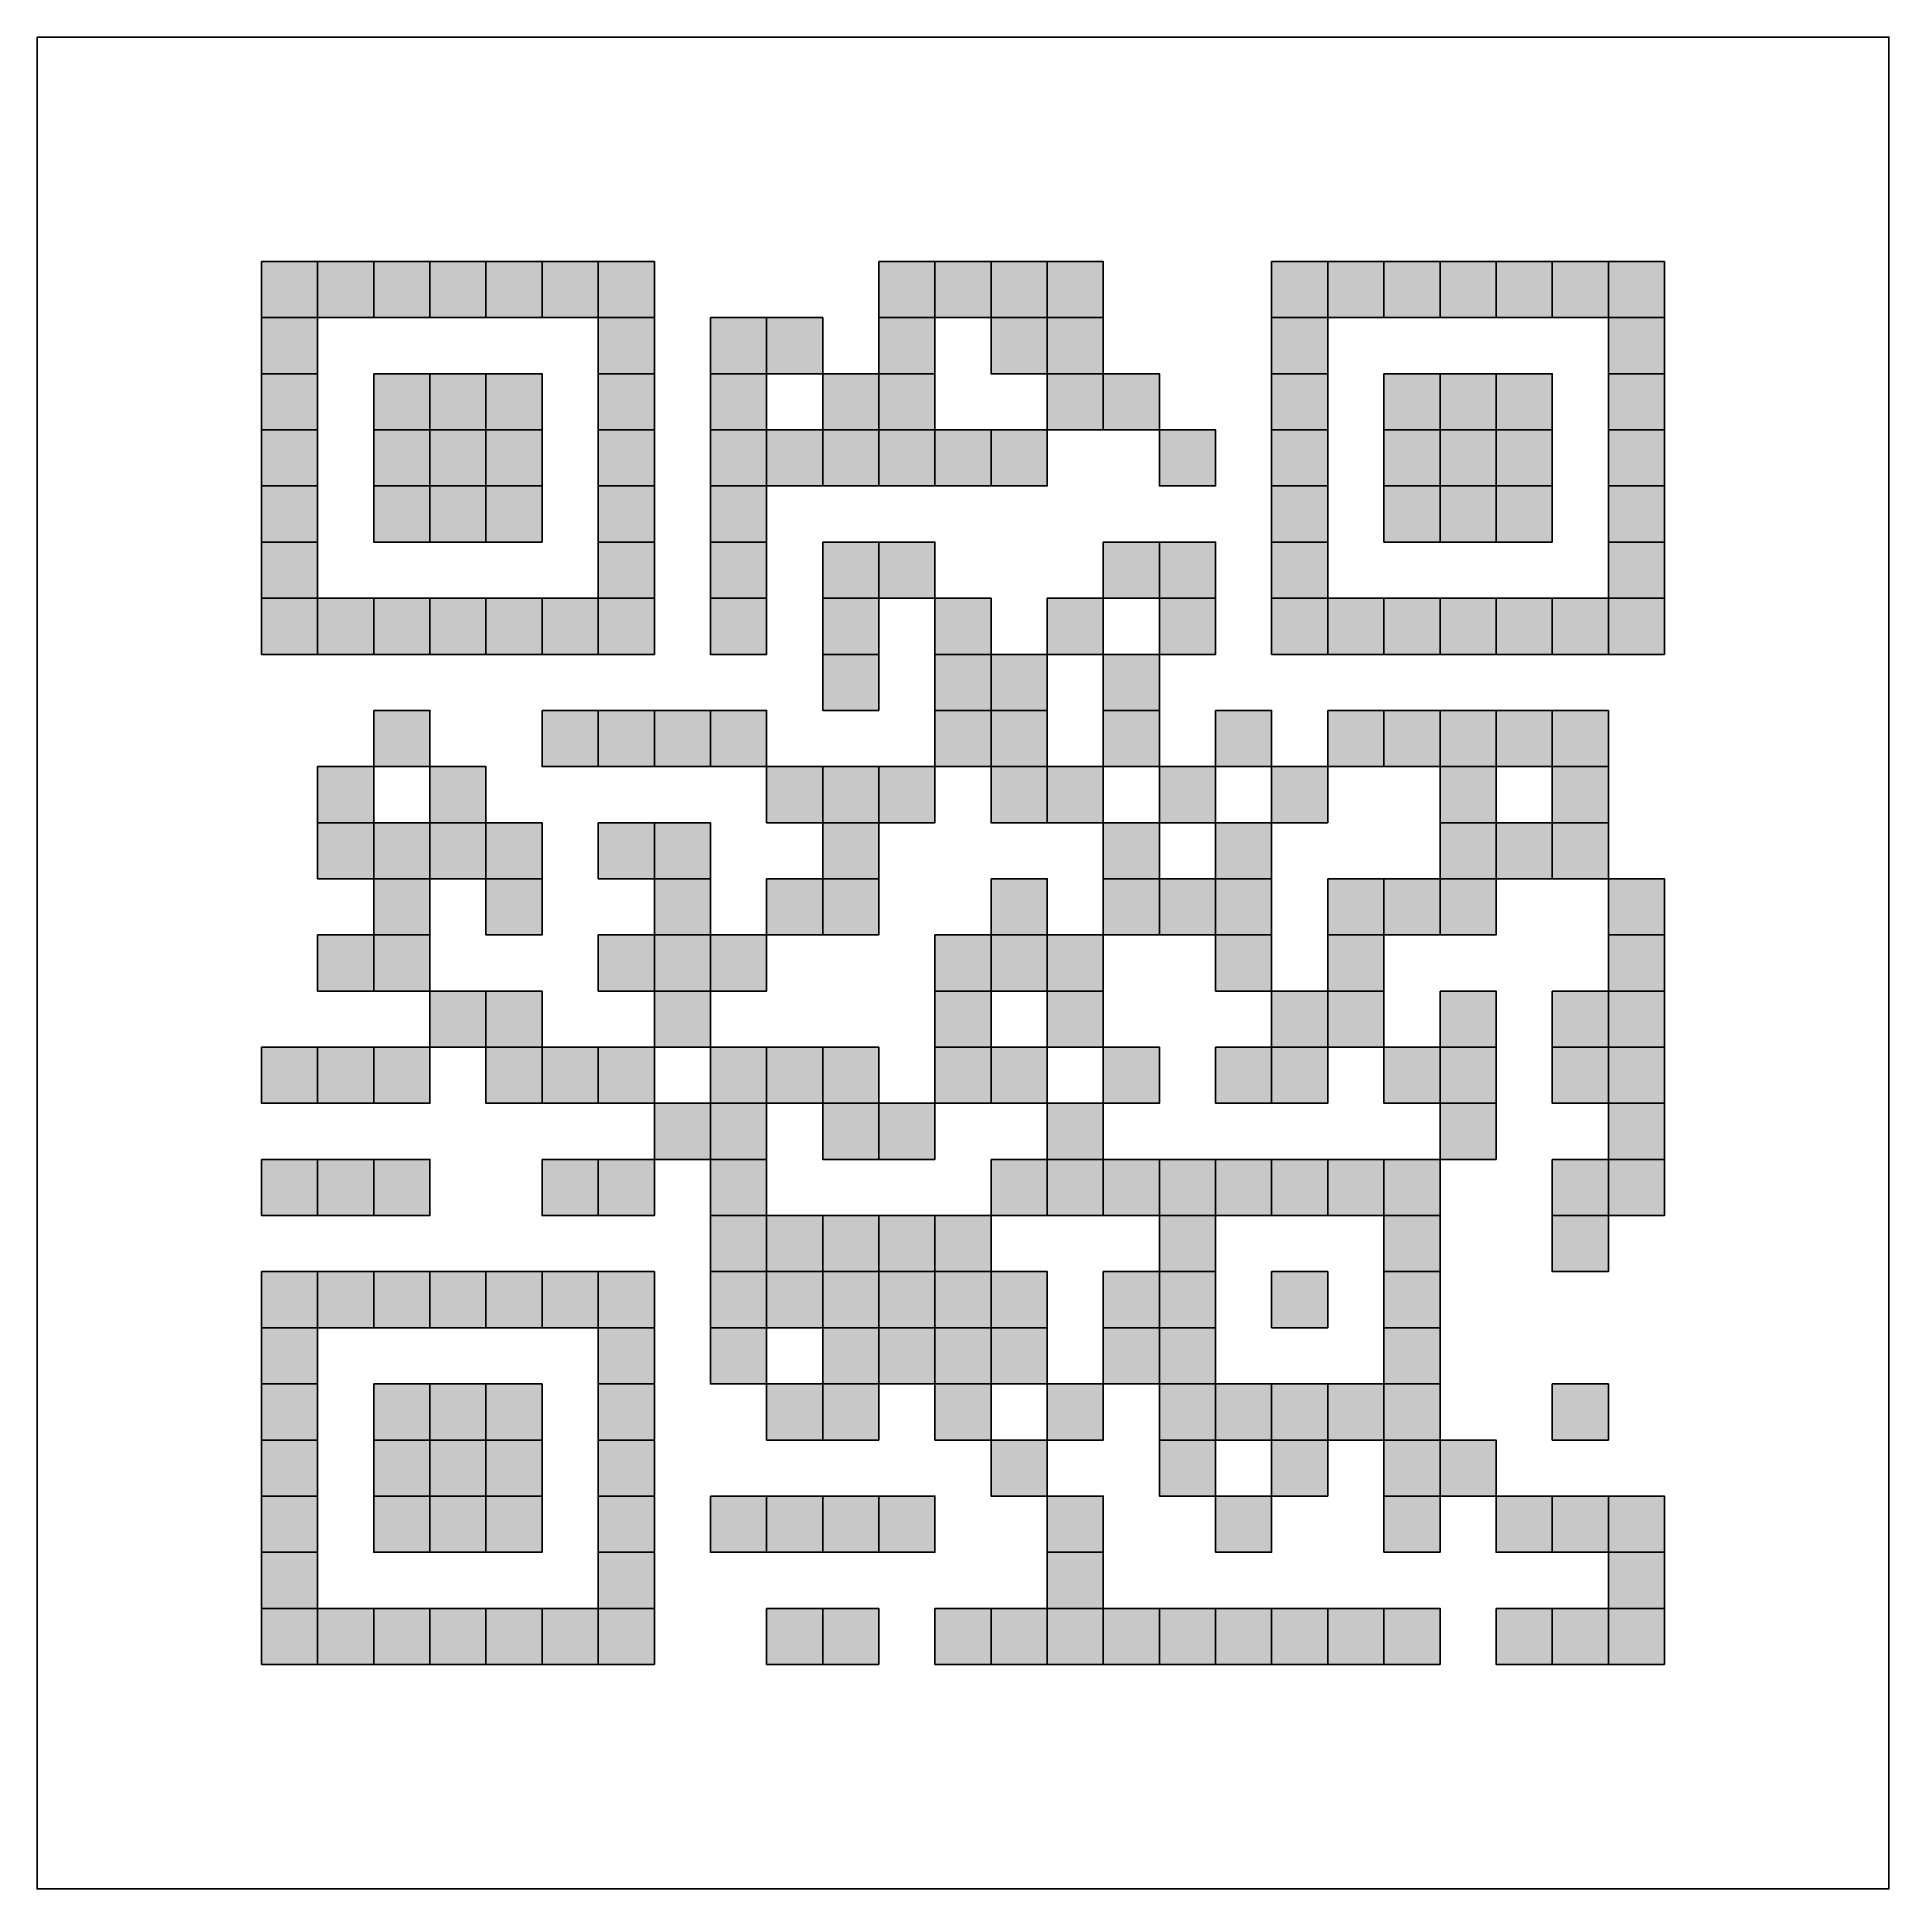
# Model space of a CAD drawing. Extents: x 0 to 26, y 489.7 to 515.7.
import ezdxf

# ---------------------------------------------------------------- set-up
doc = ezdxf.new("R2010")
doc.units = 0
doc.layers.get('0').update_dxf_attribs({"linetype": 'CONTINUOUS'})

msp = doc.modelspace()

# ---------------------------------------------------------------- hatches: boundary and pattern name
at = {"linetype": 'Continuous'}
h = msp.add_hatch(color=256, dxfattribs=at)
h.dxf.hatch_style = 1
h.paths.add_polyline_path([(22.060607, 493.639681), (22.848486, 493.639681), (22.848486, 492.851802), (22.060607, 492.851802)])
h.paths.add_polyline_path([(21.272728, 493.639681), (22.060607, 493.639681), (22.060607, 492.851802), (21.272728, 492.851802)])
h.paths.add_polyline_path([(20.484849, 493.639681), (21.272728, 493.639681), (21.272728, 492.851802), (20.484849, 492.851802)])
h.paths.add_polyline_path([(18.909092, 493.639681), (19.696971, 493.639681), (19.696971, 492.851802), (18.909092, 492.851802)])
h.paths.add_polyline_path([(18.121213, 493.639681), (18.909092, 493.639681), (18.909092, 492.851802), (18.121213, 492.851802)])
h.paths.add_polyline_path([(17.333334, 493.639681), (18.121213, 493.639681), (18.121213, 492.851802), (17.333334, 492.851802)])
h.paths.add_polyline_path([(16.545455, 493.639681), (17.333334, 493.639681), (17.333334, 492.851802), (16.545455, 492.851802)])
h.paths.add_polyline_path([(15.757576, 493.639681), (16.545455, 493.639681), (16.545455, 492.851802), (15.757576, 492.851802)])
h.paths.add_polyline_path([(14.969698, 493.639681), (15.757576, 493.639681), (15.757576, 492.851802), (14.969698, 492.851802)])
h.paths.add_polyline_path([(14.181819, 493.639681), (14.969698, 493.639681), (14.969698, 492.851802), (14.181819, 492.851802)])
h.paths.add_polyline_path([(13.39394, 493.639681), (14.181819, 493.639681), (14.181819, 492.851802), (13.39394, 492.851802)])
h.paths.add_polyline_path([(12.606061, 493.639681), (13.39394, 493.639681), (13.39394, 492.851802), (12.606061, 492.851802)])
h.paths.add_polyline_path([(11.030304, 493.639681), (11.818182, 493.639681), (11.818182, 492.851802), (11.030304, 492.851802)])
h.paths.add_polyline_path([(10.242425, 493.639681), (11.030304, 493.639681), (11.030304, 492.851802), (10.242425, 492.851802)])
h.paths.add_polyline_path([(7.878788, 493.639681), (8.666667, 493.639681), (8.666667, 492.851802), (7.878788, 492.851802)])
h.paths.add_polyline_path([(7.090909, 493.639681), (7.878788, 493.639681), (7.878788, 492.851802), (7.090909, 492.851802)])
h.paths.add_polyline_path([(6.303031, 493.639681), (7.090909, 493.639681), (7.090909, 492.851802), (6.303031, 492.851802)])
h.paths.add_polyline_path([(5.515152, 493.639681), (6.303031, 493.639681), (6.303031, 492.851802), (5.515152, 492.851802)])
h.paths.add_polyline_path([(4.727273, 493.639681), (5.515152, 493.639681), (5.515152, 492.851802), (4.727273, 492.851802)])
h.paths.add_polyline_path([(3.939394, 493.639681), (4.727273, 493.639681), (4.727273, 492.851802), (3.939394, 492.851802)])
h.paths.add_polyline_path([(3.151515, 493.639681), (3.939394, 493.639681), (3.939394, 492.851802), (3.151515, 492.851802)])
h.paths.add_polyline_path([(22.060607, 494.42756), (22.848486, 494.42756), (22.848486, 493.639681), (22.060607, 493.639681)])
h.paths.add_polyline_path([(14.181819, 494.42756), (14.969698, 494.42756), (14.969698, 493.639681), (14.181819, 493.639681)])
h.paths.add_polyline_path([(7.878788, 494.42756), (8.666667, 494.42756), (8.666667, 493.639681), (7.878788, 493.639681)])
h.paths.add_polyline_path([(3.151515, 494.42756), (3.939394, 494.42756), (3.939394, 493.639681), (3.151515, 493.639681)])
h.paths.add_polyline_path([(22.060607, 495.215439), (22.848486, 495.215439), (22.848486, 494.42756), (22.060607, 494.42756)])
h.paths.add_polyline_path([(21.272728, 495.215439), (22.060607, 495.215439), (22.060607, 494.42756), (21.272728, 494.42756)])
h.paths.add_polyline_path([(20.484849, 495.215439), (21.272728, 495.215439), (21.272728, 494.42756), (20.484849, 494.42756)])
h.paths.add_polyline_path([(18.909092, 495.215439), (19.696971, 495.215439), (19.696971, 494.42756), (18.909092, 494.42756)])
h.paths.add_polyline_path([(16.545455, 495.215439), (17.333334, 495.215439), (17.333334, 494.42756), (16.545455, 494.42756)])
h.paths.add_polyline_path([(14.181819, 495.215439), (14.969698, 495.215439), (14.969698, 494.42756), (14.181819, 494.42756)])
h.paths.add_polyline_path([(11.818182, 495.215439), (12.606061, 495.215439), (12.606061, 494.42756), (11.818182, 494.42756)])
h.paths.add_polyline_path([(11.030304, 495.215439), (11.818182, 495.215439), (11.818182, 494.42756), (11.030304, 494.42756)])
h.paths.add_polyline_path([(10.242425, 495.215439), (11.030304, 495.215439), (11.030304, 494.42756), (10.242425, 494.42756)])
h.paths.add_polyline_path([(9.454546, 495.215439), (10.242425, 495.215439), (10.242425, 494.42756), (9.454546, 494.42756)])
h.paths.add_polyline_path([(7.878788, 495.215439), (8.666667, 495.215439), (8.666667, 494.42756), (7.878788, 494.42756)])
h.paths.add_polyline_path([(6.303031, 495.215439), (7.090909, 495.215439), (7.090909, 494.42756), (6.303031, 494.42756)])
h.paths.add_polyline_path([(5.515152, 495.215439), (6.303031, 495.215439), (6.303031, 494.42756), (5.515152, 494.42756)])
h.paths.add_polyline_path([(4.727273, 495.215439), (5.515152, 495.215439), (5.515152, 494.42756), (4.727273, 494.42756)])
h.paths.add_polyline_path([(3.151515, 495.215439), (3.939394, 495.215439), (3.939394, 494.42756), (3.151515, 494.42756)])
h.paths.add_polyline_path([(19.696971, 496.003318), (20.484849, 496.003318), (20.484849, 495.215439), (19.696971, 495.215439)])
h.paths.add_polyline_path([(18.909092, 496.003318), (19.696971, 496.003318), (19.696971, 495.215439), (18.909092, 495.215439)])
h.paths.add_polyline_path([(17.333334, 496.003318), (18.121213, 496.003318), (18.121213, 495.215439), (17.333334, 495.215439)])
h.paths.add_polyline_path([(15.757576, 496.003318), (16.545455, 496.003318), (16.545455, 495.215439), (15.757576, 495.215439)])
h.paths.add_polyline_path([(13.39394, 496.003318), (14.181819, 496.003318), (14.181819, 495.215439), (13.39394, 495.215439)])
h.paths.add_polyline_path([(7.878788, 496.003318), (8.666667, 496.003318), (8.666667, 495.215439), (7.878788, 495.215439)])
h.paths.add_polyline_path([(6.303031, 496.003318), (7.090909, 496.003318), (7.090909, 495.215439), (6.303031, 495.215439)])
h.paths.add_polyline_path([(5.515152, 496.003318), (6.303031, 496.003318), (6.303031, 495.215439), (5.515152, 495.215439)])
h.paths.add_polyline_path([(4.727273, 496.003318), (5.515152, 496.003318), (5.515152, 495.215439), (4.727273, 495.215439)])
h.paths.add_polyline_path([(3.151515, 496.003318), (3.939394, 496.003318), (3.939394, 495.215439), (3.151515, 495.215439)])
h.paths.add_polyline_path([(21.272728, 496.791196), (22.060607, 496.791196), (22.060607, 496.003318), (21.272728, 496.003318)])
h.paths.add_polyline_path([(18.909092, 496.791196), (19.696971, 496.791196), (19.696971, 496.003318), (18.909092, 496.003318)])
h.paths.add_polyline_path([(18.121213, 496.791196), (18.909092, 496.791196), (18.909092, 496.003318), (18.121213, 496.003318)])
h.paths.add_polyline_path([(17.333334, 496.791196), (18.121213, 496.791196), (18.121213, 496.003318), (17.333334, 496.003318)])
h.paths.add_polyline_path([(16.545455, 496.791196), (17.333334, 496.791196), (17.333334, 496.003318), (16.545455, 496.003318)])
h.paths.add_polyline_path([(15.757576, 496.791196), (16.545455, 496.791196), (16.545455, 496.003318), (15.757576, 496.003318)])
h.paths.add_polyline_path([(14.181819, 496.791196), (14.969698, 496.791196), (14.969698, 496.003318), (14.181819, 496.003318)])
h.paths.add_polyline_path([(12.606061, 496.791196), (13.39394, 496.791196), (13.39394, 496.003318), (12.606061, 496.003318)])
h.paths.add_polyline_path([(11.030304, 496.791196), (11.818182, 496.791196), (11.818182, 496.003318), (11.030304, 496.003318)])
h.paths.add_polyline_path([(10.242425, 496.791196), (11.030304, 496.791196), (11.030304, 496.003318), (10.242425, 496.003318)])
h.paths.add_polyline_path([(7.878788, 496.791196), (8.666667, 496.791196), (8.666667, 496.003318), (7.878788, 496.003318)])
h.paths.add_polyline_path([(6.303031, 496.791196), (7.090909, 496.791196), (7.090909, 496.003318), (6.303031, 496.003318)])
h.paths.add_polyline_path([(5.515152, 496.791196), (6.303031, 496.791196), (6.303031, 496.003318), (5.515152, 496.003318)])
h.paths.add_polyline_path([(4.727273, 496.791196), (5.515152, 496.791196), (5.515152, 496.003318), (4.727273, 496.003318)])
h.paths.add_polyline_path([(3.151515, 496.791196), (3.939394, 496.791196), (3.939394, 496.003318), (3.151515, 496.003318)])
h.paths.add_polyline_path([(18.909092, 497.579075), (19.696971, 497.579075), (19.696971, 496.791196), (18.909092, 496.791196)])
h.paths.add_polyline_path([(15.757576, 497.579075), (16.545455, 497.579075), (16.545455, 496.791196), (15.757576, 496.791196)])
h.paths.add_polyline_path([(14.969698, 497.579075), (15.757576, 497.579075), (15.757576, 496.791196), (14.969698, 496.791196)])
h.paths.add_polyline_path([(13.39394, 497.579075), (14.181819, 497.579075), (14.181819, 496.791196), (13.39394, 496.791196)])
h.paths.add_polyline_path([(12.606061, 497.579075), (13.39394, 497.579075), (13.39394, 496.791196), (12.606061, 496.791196)])
h.paths.add_polyline_path([(11.818182, 497.579075), (12.606061, 497.579075), (12.606061, 496.791196), (11.818182, 496.791196)])
h.paths.add_polyline_path([(11.030304, 497.579075), (11.818182, 497.579075), (11.818182, 496.791196), (11.030304, 496.791196)])
h.paths.add_polyline_path([(9.454546, 497.579075), (10.242425, 497.579075), (10.242425, 496.791196), (9.454546, 496.791196)])
h.paths.add_polyline_path([(7.878788, 497.579075), (8.666667, 497.579075), (8.666667, 496.791196), (7.878788, 496.791196)])
h.paths.add_polyline_path([(3.151515, 497.579075), (3.939394, 497.579075), (3.939394, 496.791196), (3.151515, 496.791196)])
h.paths.add_polyline_path([(18.909092, 498.366954), (19.696971, 498.366954), (19.696971, 497.579075), (18.909092, 497.579075)])
h.paths.add_polyline_path([(17.333334, 498.366954), (18.121213, 498.366954), (18.121213, 497.579075), (17.333334, 497.579075)])
h.paths.add_polyline_path([(15.757576, 498.366954), (16.545455, 498.366954), (16.545455, 497.579075), (15.757576, 497.579075)])
h.paths.add_polyline_path([(14.969698, 498.366954), (15.757576, 498.366954), (15.757576, 497.579075), (14.969698, 497.579075)])
h.paths.add_polyline_path([(13.39394, 498.366954), (14.181819, 498.366954), (14.181819, 497.579075), (13.39394, 497.579075)])
h.paths.add_polyline_path([(12.606061, 498.366954), (13.39394, 498.366954), (13.39394, 497.579075), (12.606061, 497.579075)])
h.paths.add_polyline_path([(11.818182, 498.366954), (12.606061, 498.366954), (12.606061, 497.579075), (11.818182, 497.579075)])
h.paths.add_polyline_path([(11.030304, 498.366954), (11.818182, 498.366954), (11.818182, 497.579075), (11.030304, 497.579075)])
h.paths.add_polyline_path([(10.242425, 498.366954), (11.030304, 498.366954), (11.030304, 497.579075), (10.242425, 497.579075)])
h.paths.add_polyline_path([(9.454546, 498.366954), (10.242425, 498.366954), (10.242425, 497.579075), (9.454546, 497.579075)])
h.paths.add_polyline_path([(7.878788, 498.366954), (8.666667, 498.366954), (8.666667, 497.579075), (7.878788, 497.579075)])
h.paths.add_polyline_path([(7.090909, 498.366954), (7.878788, 498.366954), (7.878788, 497.579075), (7.090909, 497.579075)])
h.paths.add_polyline_path([(6.303031, 498.366954), (7.090909, 498.366954), (7.090909, 497.579075), (6.303031, 497.579075)])
h.paths.add_polyline_path([(5.515152, 498.366954), (6.303031, 498.366954), (6.303031, 497.579075), (5.515152, 497.579075)])
h.paths.add_polyline_path([(4.727273, 498.366954), (5.515152, 498.366954), (5.515152, 497.579075), (4.727273, 497.579075)])
h.paths.add_polyline_path([(3.939394, 498.366954), (4.727273, 498.366954), (4.727273, 497.579075), (3.939394, 497.579075)])
h.paths.add_polyline_path([(3.151515, 498.366954), (3.939394, 498.366954), (3.939394, 497.579075), (3.151515, 497.579075)])
h.paths.add_polyline_path([(21.272728, 499.154833), (22.060607, 499.154833), (22.060607, 498.366954), (21.272728, 498.366954)])
h.paths.add_polyline_path([(18.909092, 499.154833), (19.696971, 499.154833), (19.696971, 498.366954), (18.909092, 498.366954)])
h.paths.add_polyline_path([(15.757576, 499.154833), (16.545455, 499.154833), (16.545455, 498.366954), (15.757576, 498.366954)])
h.paths.add_polyline_path([(12.606061, 499.154833), (13.39394, 499.154833), (13.39394, 498.366954), (12.606061, 498.366954)])
h.paths.add_polyline_path([(11.818182, 499.154833), (12.606061, 499.154833), (12.606061, 498.366954), (11.818182, 498.366954)])
h.paths.add_polyline_path([(11.030304, 499.154833), (11.818182, 499.154833), (11.818182, 498.366954), (11.030304, 498.366954)])
h.paths.add_polyline_path([(10.242425, 499.154833), (11.030304, 499.154833), (11.030304, 498.366954), (10.242425, 498.366954)])
h.paths.add_polyline_path([(9.454546, 499.154833), (10.242425, 499.154833), (10.242425, 498.366954), (9.454546, 498.366954)])
h.paths.add_polyline_path([(22.060607, 499.942712), (22.848486, 499.942712), (22.848486, 499.154833), (22.060607, 499.154833)])
h.paths.add_polyline_path([(21.272728, 499.942712), (22.060607, 499.942712), (22.060607, 499.154833), (21.272728, 499.154833)])
h.paths.add_polyline_path([(18.909092, 499.942712), (19.696971, 499.942712), (19.696971, 499.154833), (18.909092, 499.154833)])
h.paths.add_polyline_path([(18.121213, 499.942712), (18.909092, 499.942712), (18.909092, 499.154833), (18.121213, 499.154833)])
h.paths.add_polyline_path([(17.333334, 499.942712), (18.121213, 499.942712), (18.121213, 499.154833), (17.333334, 499.154833)])
h.paths.add_polyline_path([(16.545455, 499.942712), (17.333334, 499.942712), (17.333334, 499.154833), (16.545455, 499.154833)])
h.paths.add_polyline_path([(15.757576, 499.942712), (16.545455, 499.942712), (16.545455, 499.154833), (15.757576, 499.154833)])
h.paths.add_polyline_path([(14.969698, 499.942712), (15.757576, 499.942712), (15.757576, 499.154833), (14.969698, 499.154833)])
h.paths.add_polyline_path([(14.181819, 499.942712), (14.969698, 499.942712), (14.969698, 499.154833), (14.181819, 499.154833)])
h.paths.add_polyline_path([(13.39394, 499.942712), (14.181819, 499.942712), (14.181819, 499.154833), (13.39394, 499.154833)])
h.paths.add_polyline_path([(9.454546, 499.942712), (10.242425, 499.942712), (10.242425, 499.154833), (9.454546, 499.154833)])
h.paths.add_polyline_path([(7.878788, 499.942712), (8.666667, 499.942712), (8.666667, 499.154833), (7.878788, 499.154833)])
h.paths.add_polyline_path([(7.090909, 499.942712), (7.878788, 499.942712), (7.878788, 499.154833), (7.090909, 499.154833)])
h.paths.add_polyline_path([(4.727273, 499.942712), (5.515152, 499.942712), (5.515152, 499.154833), (4.727273, 499.154833)])
h.paths.add_polyline_path([(3.939394, 499.942712), (4.727273, 499.942712), (4.727273, 499.154833), (3.939394, 499.154833)])
h.paths.add_polyline_path([(3.151515, 499.942712), (3.939394, 499.942712), (3.939394, 499.154833), (3.151515, 499.154833)])
h.paths.add_polyline_path([(22.060607, 500.730591), (22.848486, 500.730591), (22.848486, 499.942712), (22.060607, 499.942712)])
h.paths.add_polyline_path([(19.696971, 500.730591), (20.484849, 500.730591), (20.484849, 499.942712), (19.696971, 499.942712)])
h.paths.add_polyline_path([(14.181819, 500.730591), (14.969698, 500.730591), (14.969698, 499.942712), (14.181819, 499.942712)])
h.paths.add_polyline_path([(11.818182, 500.730591), (12.606061, 500.730591), (12.606061, 499.942712), (11.818182, 499.942712)])
h.paths.add_polyline_path([(11.030304, 500.730591), (11.818182, 500.730591), (11.818182, 499.942712), (11.030304, 499.942712)])
h.paths.add_polyline_path([(9.454546, 500.730591), (10.242425, 500.730591), (10.242425, 499.942712), (9.454546, 499.942712)])
h.paths.add_polyline_path([(8.666667, 500.730591), (9.454546, 500.730591), (9.454546, 499.942712), (8.666667, 499.942712)])
h.paths.add_polyline_path([(22.060607, 501.518469), (22.848486, 501.518469), (22.848486, 500.730591), (22.060607, 500.730591)])
h.paths.add_polyline_path([(21.272728, 501.518469), (22.060607, 501.518469), (22.060607, 500.730591), (21.272728, 500.730591)])
h.paths.add_polyline_path([(19.696971, 501.518469), (20.484849, 501.518469), (20.484849, 500.730591), (19.696971, 500.730591)])
h.paths.add_polyline_path([(18.909092, 501.518469), (19.696971, 501.518469), (19.696971, 500.730591), (18.909092, 500.730591)])
h.paths.add_polyline_path([(17.333334, 501.518469), (18.121213, 501.518469), (18.121213, 500.730591), (17.333334, 500.730591)])
h.paths.add_polyline_path([(16.545455, 501.518469), (17.333334, 501.518469), (17.333334, 500.730591), (16.545455, 500.730591)])
h.paths.add_polyline_path([(14.969698, 501.518469), (15.757576, 501.518469), (15.757576, 500.730591), (14.969698, 500.730591)])
h.paths.add_polyline_path([(13.39394, 501.518469), (14.181819, 501.518469), (14.181819, 500.730591), (13.39394, 500.730591)])
h.paths.add_polyline_path([(12.606061, 501.518469), (13.39394, 501.518469), (13.39394, 500.730591), (12.606061, 500.730591)])
h.paths.add_polyline_path([(11.030304, 501.518469), (11.818182, 501.518469), (11.818182, 500.730591), (11.030304, 500.730591)])
h.paths.add_polyline_path([(10.242425, 501.518469), (11.030304, 501.518469), (11.030304, 500.730591), (10.242425, 500.730591)])
h.paths.add_polyline_path([(9.454546, 501.518469), (10.242425, 501.518469), (10.242425, 500.730591), (9.454546, 500.730591)])
h.paths.add_polyline_path([(7.878788, 501.518469), (8.666667, 501.518469), (8.666667, 500.730591), (7.878788, 500.730591)])
h.paths.add_polyline_path([(7.090909, 501.518469), (7.878788, 501.518469), (7.878788, 500.730591), (7.090909, 500.730591)])
h.paths.add_polyline_path([(6.303031, 501.518469), (7.090909, 501.518469), (7.090909, 500.730591), (6.303031, 500.730591)])
h.paths.add_polyline_path([(4.727273, 501.518469), (5.515152, 501.518469), (5.515152, 500.730591), (4.727273, 500.730591)])
h.paths.add_polyline_path([(3.939394, 501.518469), (4.727273, 501.518469), (4.727273, 500.730591), (3.939394, 500.730591)])
h.paths.add_polyline_path([(3.151515, 501.518469), (3.939394, 501.518469), (3.939394, 500.730591), (3.151515, 500.730591)])
h.paths.add_polyline_path([(22.060607, 502.306348), (22.848486, 502.306348), (22.848486, 501.518469), (22.060607, 501.518469)])
h.paths.add_polyline_path([(21.272728, 502.306348), (22.060607, 502.306348), (22.060607, 501.518469), (21.272728, 501.518469)])
h.paths.add_polyline_path([(19.696971, 502.306348), (20.484849, 502.306348), (20.484849, 501.518469), (19.696971, 501.518469)])
h.paths.add_polyline_path([(18.121213, 502.306348), (18.909092, 502.306348), (18.909092, 501.518469), (18.121213, 501.518469)])
h.paths.add_polyline_path([(17.333334, 502.306348), (18.121213, 502.306348), (18.121213, 501.518469), (17.333334, 501.518469)])
h.paths.add_polyline_path([(14.181819, 502.306348), (14.969698, 502.306348), (14.969698, 501.518469), (14.181819, 501.518469)])
h.paths.add_polyline_path([(12.606061, 502.306348), (13.39394, 502.306348), (13.39394, 501.518469), (12.606061, 501.518469)])
h.paths.add_polyline_path([(8.666667, 502.306348), (9.454546, 502.306348), (9.454546, 501.518469), (8.666667, 501.518469)])
h.paths.add_polyline_path([(6.303031, 502.306348), (7.090909, 502.306348), (7.090909, 501.518469), (6.303031, 501.518469)])
h.paths.add_polyline_path([(5.515152, 502.306348), (6.303031, 502.306348), (6.303031, 501.518469), (5.515152, 501.518469)])
h.paths.add_polyline_path([(22.060607, 503.094227), (22.848486, 503.094227), (22.848486, 502.306348), (22.060607, 502.306348)])
h.paths.add_polyline_path([(18.121213, 503.094227), (18.909092, 503.094227), (18.909092, 502.306348), (18.121213, 502.306348)])
h.paths.add_polyline_path([(16.545455, 503.094227), (17.333334, 503.094227), (17.333334, 502.306348), (16.545455, 502.306348)])
h.paths.add_polyline_path([(14.181819, 503.094227), (14.969698, 503.094227), (14.969698, 502.306348), (14.181819, 502.306348)])
h.paths.add_polyline_path([(13.39394, 503.094227), (14.181819, 503.094227), (14.181819, 502.306348), (13.39394, 502.306348)])
h.paths.add_polyline_path([(12.606061, 503.094227), (13.39394, 503.094227), (13.39394, 502.306348), (12.606061, 502.306348)])
h.paths.add_polyline_path([(9.454546, 503.094227), (10.242425, 503.094227), (10.242425, 502.306348), (9.454546, 502.306348)])
h.paths.add_polyline_path([(8.666667, 503.094227), (9.454546, 503.094227), (9.454546, 502.306348), (8.666667, 502.306348)])
h.paths.add_polyline_path([(7.878788, 503.094227), (8.666667, 503.094227), (8.666667, 502.306348), (7.878788, 502.306348)])
h.paths.add_polyline_path([(4.727273, 503.094227), (5.515152, 503.094227), (5.515152, 502.306348), (4.727273, 502.306348)])
h.paths.add_polyline_path([(3.939394, 503.094227), (4.727273, 503.094227), (4.727273, 502.306348), (3.939394, 502.306348)])
h.paths.add_polyline_path([(22.060607, 503.882106), (22.848486, 503.882106), (22.848486, 503.094227), (22.060607, 503.094227)])
h.paths.add_polyline_path([(19.696971, 503.882106), (20.484849, 503.882106), (20.484849, 503.094227), (19.696971, 503.094227)])
h.paths.add_polyline_path([(18.909092, 503.882106), (19.696971, 503.882106), (19.696971, 503.094227), (18.909092, 503.094227)])
h.paths.add_polyline_path([(18.121213, 503.882106), (18.909092, 503.882106), (18.909092, 503.094227), (18.121213, 503.094227)])
h.paths.add_polyline_path([(16.545455, 503.882106), (17.333334, 503.882106), (17.333334, 503.094227), (16.545455, 503.094227)])
h.paths.add_polyline_path([(15.757576, 503.882106), (16.545455, 503.882106), (16.545455, 503.094227), (15.757576, 503.094227)])
h.paths.add_polyline_path([(14.969698, 503.882106), (15.757576, 503.882106), (15.757576, 503.094227), (14.969698, 503.094227)])
h.paths.add_polyline_path([(13.39394, 503.882106), (14.181819, 503.882106), (14.181819, 503.094227), (13.39394, 503.094227)])
h.paths.add_polyline_path([(11.030304, 503.882106), (11.818182, 503.882106), (11.818182, 503.094227), (11.030304, 503.094227)])
h.paths.add_polyline_path([(10.242425, 503.882106), (11.030304, 503.882106), (11.030304, 503.094227), (10.242425, 503.094227)])
h.paths.add_polyline_path([(8.666667, 503.882106), (9.454546, 503.882106), (9.454546, 503.094227), (8.666667, 503.094227)])
h.paths.add_polyline_path([(6.303031, 503.882106), (7.090909, 503.882106), (7.090909, 503.094227), (6.303031, 503.094227)])
h.paths.add_polyline_path([(4.727273, 503.882106), (5.515152, 503.882106), (5.515152, 503.094227), (4.727273, 503.094227)])
h.paths.add_polyline_path([(21.272728, 504.669985), (22.060607, 504.669985), (22.060607, 503.882106), (21.272728, 503.882106)])
h.paths.add_polyline_path([(20.484849, 504.669985), (21.272728, 504.669985), (21.272728, 503.882106), (20.484849, 503.882106)])
h.paths.add_polyline_path([(19.696971, 504.669985), (20.484849, 504.669985), (20.484849, 503.882106), (19.696971, 503.882106)])
h.paths.add_polyline_path([(16.545455, 504.669985), (17.333334, 504.669985), (17.333334, 503.882106), (16.545455, 503.882106)])
h.paths.add_polyline_path([(14.969698, 504.669985), (15.757576, 504.669985), (15.757576, 503.882106), (14.969698, 503.882106)])
h.paths.add_polyline_path([(11.030304, 504.669985), (11.818182, 504.669985), (11.818182, 503.882106), (11.030304, 503.882106)])
h.paths.add_polyline_path([(8.666667, 504.669985), (9.454546, 504.669985), (9.454546, 503.882106), (8.666667, 503.882106)])
h.paths.add_polyline_path([(7.878788, 504.669985), (8.666667, 504.669985), (8.666667, 503.882106), (7.878788, 503.882106)])
h.paths.add_polyline_path([(6.303031, 504.669985), (7.090909, 504.669985), (7.090909, 503.882106), (6.303031, 503.882106)])
h.paths.add_polyline_path([(5.515152, 504.669985), (6.303031, 504.669985), (6.303031, 503.882106), (5.515152, 503.882106)])
h.paths.add_polyline_path([(4.727273, 504.669985), (5.515152, 504.669985), (5.515152, 503.882106), (4.727273, 503.882106)])
h.paths.add_polyline_path([(3.939394, 504.669985), (4.727273, 504.669985), (4.727273, 503.882106), (3.939394, 503.882106)])
h.paths.add_polyline_path([(21.272728, 505.457864), (22.060607, 505.457864), (22.060607, 504.669985), (21.272728, 504.669985)])
h.paths.add_polyline_path([(19.696971, 505.457864), (20.484849, 505.457864), (20.484849, 504.669985), (19.696971, 504.669985)])
h.paths.add_polyline_path([(17.333334, 505.457864), (18.121213, 505.457864), (18.121213, 504.669985), (17.333334, 504.669985)])
h.paths.add_polyline_path([(15.757576, 505.457864), (16.545455, 505.457864), (16.545455, 504.669985), (15.757576, 504.669985)])
h.paths.add_polyline_path([(14.181819, 505.457864), (14.969698, 505.457864), (14.969698, 504.669985), (14.181819, 504.669985)])
h.paths.add_polyline_path([(13.39394, 505.457864), (14.181819, 505.457864), (14.181819, 504.669985), (13.39394, 504.669985)])
h.paths.add_polyline_path([(11.818182, 505.457864), (12.606061, 505.457864), (12.606061, 504.669985), (11.818182, 504.669985)])
h.paths.add_polyline_path([(11.030304, 505.457864), (11.818182, 505.457864), (11.818182, 504.669985), (11.030304, 504.669985)])
h.paths.add_polyline_path([(10.242425, 505.457864), (11.030304, 505.457864), (11.030304, 504.669985), (10.242425, 504.669985)])
h.paths.add_polyline_path([(5.515152, 505.457864), (6.303031, 505.457864), (6.303031, 504.669985), (5.515152, 504.669985)])
h.paths.add_polyline_path([(3.939394, 505.457864), (4.727273, 505.457864), (4.727273, 504.669985), (3.939394, 504.669985)])
h.paths.add_polyline_path([(21.272728, 506.245742), (22.060607, 506.245742), (22.060607, 505.457864), (21.272728, 505.457864)])
h.paths.add_polyline_path([(20.484849, 506.245742), (21.272728, 506.245742), (21.272728, 505.457864), (20.484849, 505.457864)])
h.paths.add_polyline_path([(19.696971, 506.245742), (20.484849, 506.245742), (20.484849, 505.457864), (19.696971, 505.457864)])
h.paths.add_polyline_path([(18.909092, 506.245742), (19.696971, 506.245742), (19.696971, 505.457864), (18.909092, 505.457864)])
h.paths.add_polyline_path([(18.121213, 506.245742), (18.909092, 506.245742), (18.909092, 505.457864), (18.121213, 505.457864)])
h.paths.add_polyline_path([(16.545455, 506.245742), (17.333334, 506.245742), (17.333334, 505.457864), (16.545455, 505.457864)])
h.paths.add_polyline_path([(14.969698, 506.245742), (15.757576, 506.245742), (15.757576, 505.457864), (14.969698, 505.457864)])
h.paths.add_polyline_path([(13.39394, 506.245742), (14.181819, 506.245742), (14.181819, 505.457864), (13.39394, 505.457864)])
h.paths.add_polyline_path([(12.606061, 506.245742), (13.39394, 506.245742), (13.39394, 505.457864), (12.606061, 505.457864)])
h.paths.add_polyline_path([(9.454546, 506.245742), (10.242425, 506.245742), (10.242425, 505.457864), (9.454546, 505.457864)])
h.paths.add_polyline_path([(8.666667, 506.245742), (9.454546, 506.245742), (9.454546, 505.457864), (8.666667, 505.457864)])
h.paths.add_polyline_path([(7.878788, 506.245742), (8.666667, 506.245742), (8.666667, 505.457864), (7.878788, 505.457864)])
h.paths.add_polyline_path([(7.090909, 506.245742), (7.878788, 506.245742), (7.878788, 505.457864), (7.090909, 505.457864)])
h.paths.add_polyline_path([(4.727273, 506.245742), (5.515152, 506.245742), (5.515152, 505.457864), (4.727273, 505.457864)])
h.paths.add_polyline_path([(14.969698, 507.033621), (15.757576, 507.033621), (15.757576, 506.245742), (14.969698, 506.245742)])
h.paths.add_polyline_path([(13.39394, 507.033621), (14.181819, 507.033621), (14.181819, 506.245742), (13.39394, 506.245742)])
h.paths.add_polyline_path([(12.606061, 507.033621), (13.39394, 507.033621), (13.39394, 506.245742), (12.606061, 506.245742)])
h.paths.add_polyline_path([(11.030304, 507.033621), (11.818182, 507.033621), (11.818182, 506.245742), (11.030304, 506.245742)])
h.paths.add_polyline_path([(22.060607, 507.8215), (22.848486, 507.8215), (22.848486, 507.033621), (22.060607, 507.033621)])
h.paths.add_polyline_path([(21.272728, 507.8215), (22.060607, 507.8215), (22.060607, 507.033621), (21.272728, 507.033621)])
h.paths.add_polyline_path([(20.484849, 507.8215), (21.272728, 507.8215), (21.272728, 507.033621), (20.484849, 507.033621)])
h.paths.add_polyline_path([(19.696971, 507.8215), (20.484849, 507.8215), (20.484849, 507.033621), (19.696971, 507.033621)])
h.paths.add_polyline_path([(18.909092, 507.8215), (19.696971, 507.8215), (19.696971, 507.033621), (18.909092, 507.033621)])
h.paths.add_polyline_path([(18.121213, 507.8215), (18.909092, 507.8215), (18.909092, 507.033621), (18.121213, 507.033621)])
h.paths.add_polyline_path([(17.333334, 507.8215), (18.121213, 507.8215), (18.121213, 507.033621), (17.333334, 507.033621)])
h.paths.add_polyline_path([(15.757576, 507.8215), (16.545455, 507.8215), (16.545455, 507.033621), (15.757576, 507.033621)])
h.paths.add_polyline_path([(14.181819, 507.8215), (14.969698, 507.8215), (14.969698, 507.033621), (14.181819, 507.033621)])
h.paths.add_polyline_path([(12.606061, 507.8215), (13.39394, 507.8215), (13.39394, 507.033621), (12.606061, 507.033621)])
h.paths.add_polyline_path([(11.030304, 507.8215), (11.818182, 507.8215), (11.818182, 507.033621), (11.030304, 507.033621)])
h.paths.add_polyline_path([(9.454546, 507.8215), (10.242425, 507.8215), (10.242425, 507.033621), (9.454546, 507.033621)])
h.paths.add_polyline_path([(7.878788, 507.8215), (8.666667, 507.8215), (8.666667, 507.033621), (7.878788, 507.033621)])
h.paths.add_polyline_path([(7.090909, 507.8215), (7.878788, 507.8215), (7.878788, 507.033621), (7.090909, 507.033621)])
h.paths.add_polyline_path([(6.303031, 507.8215), (7.090909, 507.8215), (7.090909, 507.033621), (6.303031, 507.033621)])
h.paths.add_polyline_path([(5.515152, 507.8215), (6.303031, 507.8215), (6.303031, 507.033621), (5.515152, 507.033621)])
h.paths.add_polyline_path([(4.727273, 507.8215), (5.515152, 507.8215), (5.515152, 507.033621), (4.727273, 507.033621)])
h.paths.add_polyline_path([(3.939394, 507.8215), (4.727273, 507.8215), (4.727273, 507.033621), (3.939394, 507.033621)])
h.paths.add_polyline_path([(3.151515, 507.8215), (3.939394, 507.8215), (3.939394, 507.033621), (3.151515, 507.033621)])
h.paths.add_polyline_path([(22.060607, 508.609379), (22.848486, 508.609379), (22.848486, 507.8215), (22.060607, 507.8215)])
h.paths.add_polyline_path([(17.333334, 508.609379), (18.121213, 508.609379), (18.121213, 507.8215), (17.333334, 507.8215)])
h.paths.add_polyline_path([(15.757576, 508.609379), (16.545455, 508.609379), (16.545455, 507.8215), (15.757576, 507.8215)])
h.paths.add_polyline_path([(14.969698, 508.609379), (15.757576, 508.609379), (15.757576, 507.8215), (14.969698, 507.8215)])
h.paths.add_polyline_path([(11.818182, 508.609379), (12.606061, 508.609379), (12.606061, 507.8215), (11.818182, 507.8215)])
h.paths.add_polyline_path([(11.030304, 508.609379), (11.818182, 508.609379), (11.818182, 507.8215), (11.030304, 507.8215)])
h.paths.add_polyline_path([(9.454546, 508.609379), (10.242425, 508.609379), (10.242425, 507.8215), (9.454546, 507.8215)])
h.paths.add_polyline_path([(7.878788, 508.609379), (8.666667, 508.609379), (8.666667, 507.8215), (7.878788, 507.8215)])
h.paths.add_polyline_path([(3.151515, 508.609379), (3.939394, 508.609379), (3.939394, 507.8215), (3.151515, 507.8215)])
h.paths.add_polyline_path([(22.060607, 509.397258), (22.848486, 509.397258), (22.848486, 508.609379), (22.060607, 508.609379)])
h.paths.add_polyline_path([(20.484849, 509.397258), (21.272728, 509.397258), (21.272728, 508.609379), (20.484849, 508.609379)])
h.paths.add_polyline_path([(19.696971, 509.397258), (20.484849, 509.397258), (20.484849, 508.609379), (19.696971, 508.609379)])
h.paths.add_polyline_path([(18.909092, 509.397258), (19.696971, 509.397258), (19.696971, 508.609379), (18.909092, 508.609379)])
h.paths.add_polyline_path([(17.333334, 509.397258), (18.121213, 509.397258), (18.121213, 508.609379), (17.333334, 508.609379)])
h.paths.add_polyline_path([(9.454546, 509.397258), (10.242425, 509.397258), (10.242425, 508.609379), (9.454546, 508.609379)])
h.paths.add_polyline_path([(7.878788, 509.397258), (8.666667, 509.397258), (8.666667, 508.609379), (7.878788, 508.609379)])
h.paths.add_polyline_path([(6.303031, 509.397258), (7.090909, 509.397258), (7.090909, 508.609379), (6.303031, 508.609379)])
h.paths.add_polyline_path([(5.515152, 509.397258), (6.303031, 509.397258), (6.303031, 508.609379), (5.515152, 508.609379)])
h.paths.add_polyline_path([(4.727273, 509.397258), (5.515152, 509.397258), (5.515152, 508.609379), (4.727273, 508.609379)])
h.paths.add_polyline_path([(3.151515, 509.397258), (3.939394, 509.397258), (3.939394, 508.609379), (3.151515, 508.609379)])
h.paths.add_polyline_path([(22.060607, 510.185136), (22.848486, 510.185136), (22.848486, 509.397258), (22.060607, 509.397258)])
h.paths.add_polyline_path([(20.484849, 510.185136), (21.272728, 510.185136), (21.272728, 509.397258), (20.484849, 509.397258)])
h.paths.add_polyline_path([(19.696971, 510.185136), (20.484849, 510.185136), (20.484849, 509.397258), (19.696971, 509.397258)])
h.paths.add_polyline_path([(18.909092, 510.185136), (19.696971, 510.185136), (19.696971, 509.397258), (18.909092, 509.397258)])
h.paths.add_polyline_path([(17.333334, 510.185136), (18.121213, 510.185136), (18.121213, 509.397258), (17.333334, 509.397258)])
h.paths.add_polyline_path([(15.757576, 510.185136), (16.545455, 510.185136), (16.545455, 509.397258), (15.757576, 509.397258)])
h.paths.add_polyline_path([(13.39394, 510.185136), (14.181819, 510.185136), (14.181819, 509.397258), (13.39394, 509.397258)])
h.paths.add_polyline_path([(12.606061, 510.185136), (13.39394, 510.185136), (13.39394, 509.397258), (12.606061, 509.397258)])
h.paths.add_polyline_path([(11.818182, 510.185136), (12.606061, 510.185136), (12.606061, 509.397258), (11.818182, 509.397258)])
h.paths.add_polyline_path([(11.030304, 510.185136), (11.818182, 510.185136), (11.818182, 509.397258), (11.030304, 509.397258)])
h.paths.add_polyline_path([(10.242425, 510.185136), (11.030304, 510.185136), (11.030304, 509.397258), (10.242425, 509.397258)])
h.paths.add_polyline_path([(9.454546, 510.185136), (10.242425, 510.185136), (10.242425, 509.397258), (9.454546, 509.397258)])
h.paths.add_polyline_path([(7.878788, 510.185136), (8.666667, 510.185136), (8.666667, 509.397258), (7.878788, 509.397258)])
h.paths.add_polyline_path([(6.303031, 510.185136), (7.090909, 510.185136), (7.090909, 509.397258), (6.303031, 509.397258)])
h.paths.add_polyline_path([(5.515152, 510.185136), (6.303031, 510.185136), (6.303031, 509.397258), (5.515152, 509.397258)])
h.paths.add_polyline_path([(4.727273, 510.185136), (5.515152, 510.185136), (5.515152, 509.397258), (4.727273, 509.397258)])
h.paths.add_polyline_path([(3.151515, 510.185136), (3.939394, 510.185136), (3.939394, 509.397258), (3.151515, 509.397258)])
h.paths.add_polyline_path([(22.060607, 510.973015), (22.848486, 510.973015), (22.848486, 510.185136), (22.060607, 510.185136)])
h.paths.add_polyline_path([(20.484849, 510.973015), (21.272728, 510.973015), (21.272728, 510.185136), (20.484849, 510.185136)])
h.paths.add_polyline_path([(19.696971, 510.973015), (20.484849, 510.973015), (20.484849, 510.185136), (19.696971, 510.185136)])
h.paths.add_polyline_path([(18.909092, 510.973015), (19.696971, 510.973015), (19.696971, 510.185136), (18.909092, 510.185136)])
h.paths.add_polyline_path([(17.333334, 510.973015), (18.121213, 510.973015), (18.121213, 510.185136), (17.333334, 510.185136)])
h.paths.add_polyline_path([(14.969698, 510.973015), (15.757576, 510.973015), (15.757576, 510.185136), (14.969698, 510.185136)])
h.paths.add_polyline_path([(14.181819, 510.973015), (14.969698, 510.973015), (14.969698, 510.185136), (14.181819, 510.185136)])
h.paths.add_polyline_path([(11.818182, 510.973015), (12.606061, 510.973015), (12.606061, 510.185136), (11.818182, 510.185136)])
h.paths.add_polyline_path([(11.030304, 510.973015), (11.818182, 510.973015), (11.818182, 510.185136), (11.030304, 510.185136)])
h.paths.add_polyline_path([(9.454546, 510.973015), (10.242425, 510.973015), (10.242425, 510.185136), (9.454546, 510.185136)])
h.paths.add_polyline_path([(7.878788, 510.973015), (8.666667, 510.973015), (8.666667, 510.185136), (7.878788, 510.185136)])
h.paths.add_polyline_path([(6.303031, 510.973015), (7.090909, 510.973015), (7.090909, 510.185136), (6.303031, 510.185136)])
h.paths.add_polyline_path([(5.515152, 510.973015), (6.303031, 510.973015), (6.303031, 510.185136), (5.515152, 510.185136)])
h.paths.add_polyline_path([(4.727273, 510.973015), (5.515152, 510.973015), (5.515152, 510.185136), (4.727273, 510.185136)])
h.paths.add_polyline_path([(3.151515, 510.973015), (3.939394, 510.973015), (3.939394, 510.185136), (3.151515, 510.185136)])
h.paths.add_polyline_path([(22.060607, 511.760894), (22.848486, 511.760894), (22.848486, 510.973015), (22.060607, 510.973015)])
h.paths.add_polyline_path([(17.333334, 511.760894), (18.121213, 511.760894), (18.121213, 510.973015), (17.333334, 510.973015)])
h.paths.add_polyline_path([(14.181819, 511.760894), (14.969698, 511.760894), (14.969698, 510.973015), (14.181819, 510.973015)])
h.paths.add_polyline_path([(13.39394, 511.760894), (14.181819, 511.760894), (14.181819, 510.973015), (13.39394, 510.973015)])
h.paths.add_polyline_path([(11.818182, 511.760894), (12.606061, 511.760894), (12.606061, 510.973015), (11.818182, 510.973015)])
h.paths.add_polyline_path([(10.242425, 511.760894), (11.030304, 511.760894), (11.030304, 510.973015), (10.242425, 510.973015)])
h.paths.add_polyline_path([(9.454546, 511.760894), (10.242425, 511.760894), (10.242425, 510.973015), (9.454546, 510.973015)])
h.paths.add_polyline_path([(7.878788, 511.760894), (8.666667, 511.760894), (8.666667, 510.973015), (7.878788, 510.973015)])
h.paths.add_polyline_path([(3.151515, 511.760894), (3.939394, 511.760894), (3.939394, 510.973015), (3.151515, 510.973015)])
h.paths.add_polyline_path([(22.060607, 512.548773), (22.848486, 512.548773), (22.848486, 511.760894), (22.060607, 511.760894)])
h.paths.add_polyline_path([(21.272728, 512.548773), (22.060607, 512.548773), (22.060607, 511.760894), (21.272728, 511.760894)])
h.paths.add_polyline_path([(20.484849, 512.548773), (21.272728, 512.548773), (21.272728, 511.760894), (20.484849, 511.760894)])
h.paths.add_polyline_path([(19.696971, 512.548773), (20.484849, 512.548773), (20.484849, 511.760894), (19.696971, 511.760894)])
h.paths.add_polyline_path([(18.909092, 512.548773), (19.696971, 512.548773), (19.696971, 511.760894), (18.909092, 511.760894)])
h.paths.add_polyline_path([(18.121213, 512.548773), (18.909092, 512.548773), (18.909092, 511.760894), (18.121213, 511.760894)])
h.paths.add_polyline_path([(17.333334, 512.548773), (18.121213, 512.548773), (18.121213, 511.760894), (17.333334, 511.760894)])
h.paths.add_polyline_path([(14.181819, 512.548773), (14.969698, 512.548773), (14.969698, 511.760894), (14.181819, 511.760894)])
h.paths.add_polyline_path([(13.39394, 512.548773), (14.181819, 512.548773), (14.181819, 511.760894), (13.39394, 511.760894)])
h.paths.add_polyline_path([(12.606061, 512.548773), (13.39394, 512.548773), (13.39394, 511.760894), (12.606061, 511.760894)])
h.paths.add_polyline_path([(11.818182, 512.548773), (12.606061, 512.548773), (12.606061, 511.760894), (11.818182, 511.760894)])
h.paths.add_polyline_path([(7.878788, 512.548773), (8.666667, 512.548773), (8.666667, 511.760894), (7.878788, 511.760894)])
h.paths.add_polyline_path([(7.090909, 512.548773), (7.878788, 512.548773), (7.878788, 511.760894), (7.090909, 511.760894)])
h.paths.add_polyline_path([(6.303031, 512.548773), (7.090909, 512.548773), (7.090909, 511.760894), (6.303031, 511.760894)])
h.paths.add_polyline_path([(5.515152, 512.548773), (6.303031, 512.548773), (6.303031, 511.760894), (5.515152, 511.760894)])
h.paths.add_polyline_path([(4.727273, 512.548773), (5.515152, 512.548773), (5.515152, 511.760894), (4.727273, 511.760894)])
h.paths.add_polyline_path([(3.939394, 512.548773), (4.727273, 512.548773), (4.727273, 511.760894), (3.939394, 511.760894)])
h.paths.add_polyline_path([(3.151515, 512.548773), (3.939394, 512.548773), (3.939394, 511.760894), (3.151515, 511.760894)])

# ---------------------------------------------------------------- linework, layer by layer
at = {"color": 7}
for points in [[(0, 515.700288), (26.000001, 515.700288), (26.000001, 489.700287), (0, 489.700287)], [(3.151515, 512.548773), (3.939394, 512.548773), (3.939394, 511.760894), (3.151515, 511.760894)], [(3.939394, 512.548773), (4.727273, 512.548773), (4.727273, 511.760894), (3.939394, 511.760894)], [(4.727273, 512.548773), (5.515152, 512.548773), (5.515152, 511.760894), (4.727273, 511.760894)], [(5.515152, 512.548773), (6.303031, 512.548773), (6.303031, 511.760894), (5.515152, 511.760894)], [(6.303031, 512.548773), (7.090909, 512.548773), (7.090909, 511.760894), (6.303031, 511.760894)], [(7.090909, 512.548773), (7.878788, 512.548773), (7.878788, 511.760894), (7.090909, 511.760894)], [(7.878788, 512.548773), (8.666667, 512.548773), (8.666667, 511.760894), (7.878788, 511.760894)], [(11.818182, 512.548773), (12.606061, 512.548773), (12.606061, 511.760894), (11.818182, 511.760894)], [(12.606061, 512.548773), (13.39394, 512.548773), (13.39394, 511.760894), (12.606061, 511.760894)], [(13.39394, 512.548773), (14.181819, 512.548773), (14.181819, 511.760894), (13.39394, 511.760894)], [(14.181819, 512.548773), (14.969698, 512.548773), (14.969698, 511.760894), (14.181819, 511.760894)], [(17.333334, 512.548773), (18.121213, 512.548773), (18.121213, 511.760894), (17.333334, 511.760894)], [(18.121213, 512.548773), (18.909092, 512.548773), (18.909092, 511.760894), (18.121213, 511.760894)], [(18.909092, 512.548773), (19.696971, 512.548773), (19.696971, 511.760894), (18.909092, 511.760894)], [(19.696971, 512.548773), (20.484849, 512.548773), (20.484849, 511.760894), (19.696971, 511.760894)], [(20.484849, 512.548773), (21.272728, 512.548773), (21.272728, 511.760894), (20.484849, 511.760894)], [(21.272728, 512.548773), (22.060607, 512.548773), (22.060607, 511.760894), (21.272728, 511.760894)], [(22.060607, 512.548773), (22.848486, 512.548773), (22.848486, 511.760894), (22.060607, 511.760894)], [(3.151515, 511.760894), (3.939394, 511.760894), (3.939394, 510.973015), (3.151515, 510.973015)], [(7.878788, 511.760894), (8.666667, 511.760894), (8.666667, 510.973015), (7.878788, 510.973015)], [(9.454546, 511.760894), (10.242425, 511.760894), (10.242425, 510.973015), (9.454546, 510.973015)], [(10.242425, 511.760894), (11.030304, 511.760894), (11.030304, 510.973015), (10.242425, 510.973015)], [(11.818182, 511.760894), (12.606061, 511.760894), (12.606061, 510.973015), (11.818182, 510.973015)], [(13.39394, 511.760894), (14.181819, 511.760894), (14.181819, 510.973015), (13.39394, 510.973015)], [(14.181819, 511.760894), (14.969698, 511.760894), (14.969698, 510.973015), (14.181819, 510.973015)], [(17.333334, 511.760894), (18.121213, 511.760894), (18.121213, 510.973015), (17.333334, 510.973015)], [(22.060607, 511.760894), (22.848486, 511.760894), (22.848486, 510.973015), (22.060607, 510.973015)], [(3.151515, 510.973015), (3.939394, 510.973015), (3.939394, 510.185136), (3.151515, 510.185136)], [(4.727273, 510.973015), (5.515152, 510.973015), (5.515152, 510.185136), (4.727273, 510.185136)], [(5.515152, 510.973015), (6.303031, 510.973015), (6.303031, 510.185136), (5.515152, 510.185136)], [(6.303031, 510.973015), (7.090909, 510.973015), (7.090909, 510.185136), (6.303031, 510.185136)], [(7.878788, 510.973015), (8.666667, 510.973015), (8.666667, 510.185136), (7.878788, 510.185136)], [(9.454546, 510.973015), (10.242425, 510.973015), (10.242425, 510.185136), (9.454546, 510.185136)], [(11.030304, 510.973015), (11.818182, 510.973015), (11.818182, 510.185136), (11.030304, 510.185136)], [(11.818182, 510.973015), (12.606061, 510.973015), (12.606061, 510.185136), (11.818182, 510.185136)], [(14.181819, 510.973015), (14.969698, 510.973015), (14.969698, 510.185136), (14.181819, 510.185136)], [(14.969698, 510.973015), (15.757576, 510.973015), (15.757576, 510.185136), (14.969698, 510.185136)], [(17.333334, 510.973015), (18.121213, 510.973015), (18.121213, 510.185136), (17.333334, 510.185136)], [(18.909092, 510.973015), (19.696971, 510.973015), (19.696971, 510.185136), (18.909092, 510.185136)], [(19.696971, 510.973015), (20.484849, 510.973015), (20.484849, 510.185136), (19.696971, 510.185136)], [(20.484849, 510.973015), (21.272728, 510.973015), (21.272728, 510.185136), (20.484849, 510.185136)], [(22.060607, 510.973015), (22.848486, 510.973015), (22.848486, 510.185136), (22.060607, 510.185136)], [(3.151515, 510.185136), (3.939394, 510.185136), (3.939394, 509.397258), (3.151515, 509.397258)], [(4.727273, 510.185136), (5.515152, 510.185136), (5.515152, 509.397258), (4.727273, 509.397258)], [(5.515152, 510.185136), (6.303031, 510.185136), (6.303031, 509.397258), (5.515152, 509.397258)], [(6.303031, 510.185136), (7.090909, 510.185136), (7.090909, 509.397258), (6.303031, 509.397258)], [(7.878788, 510.185136), (8.666667, 510.185136), (8.666667, 509.397258), (7.878788, 509.397258)], [(9.454546, 510.185136), (10.242425, 510.185136), (10.242425, 509.397258), (9.454546, 509.397258)], [(10.242425, 510.185136), (11.030304, 510.185136), (11.030304, 509.397258), (10.242425, 509.397258)], [(11.030304, 510.185136), (11.818182, 510.185136), (11.818182, 509.397258), (11.030304, 509.397258)], [(11.818182, 510.185136), (12.606061, 510.185136), (12.606061, 509.397258), (11.818182, 509.397258)], [(12.606061, 510.185136), (13.39394, 510.185136), (13.39394, 509.397258), (12.606061, 509.397258)], [(13.39394, 510.185136), (14.181819, 510.185136), (14.181819, 509.397258), (13.39394, 509.397258)], [(15.757576, 510.185136), (16.545455, 510.185136), (16.545455, 509.397258), (15.757576, 509.397258)], [(17.333334, 510.185136), (18.121213, 510.185136), (18.121213, 509.397258), (17.333334, 509.397258)], [(18.909092, 510.185136), (19.696971, 510.185136), (19.696971, 509.397258), (18.909092, 509.397258)], [(19.696971, 510.185136), (20.484849, 510.185136), (20.484849, 509.397258), (19.696971, 509.397258)], [(20.484849, 510.185136), (21.272728, 510.185136), (21.272728, 509.397258), (20.484849, 509.397258)], [(22.060607, 510.185136), (22.848486, 510.185136), (22.848486, 509.397258), (22.060607, 509.397258)], [(3.151515, 509.397258), (3.939394, 509.397258), (3.939394, 508.609379), (3.151515, 508.609379)], [(4.727273, 509.397258), (5.515152, 509.397258), (5.515152, 508.609379), (4.727273, 508.609379)], [(5.515152, 509.397258), (6.303031, 509.397258), (6.303031, 508.609379), (5.515152, 508.609379)], [(6.303031, 509.397258), (7.090909, 509.397258), (7.090909, 508.609379), (6.303031, 508.609379)], [(7.878788, 509.397258), (8.666667, 509.397258), (8.666667, 508.609379), (7.878788, 508.609379)], [(9.454546, 509.397258), (10.242425, 509.397258), (10.242425, 508.609379), (9.454546, 508.609379)], [(17.333334, 509.397258), (18.121213, 509.397258), (18.121213, 508.609379), (17.333334, 508.609379)], [(18.909092, 509.397258), (19.696971, 509.397258), (19.696971, 508.609379), (18.909092, 508.609379)], [(19.696971, 509.397258), (20.484849, 509.397258), (20.484849, 508.609379), (19.696971, 508.609379)], [(20.484849, 509.397258), (21.272728, 509.397258), (21.272728, 508.609379), (20.484849, 508.609379)], [(22.060607, 509.397258), (22.848486, 509.397258), (22.848486, 508.609379), (22.060607, 508.609379)], [(3.151515, 508.609379), (3.939394, 508.609379), (3.939394, 507.8215), (3.151515, 507.8215)], [(7.878788, 508.609379), (8.666667, 508.609379), (8.666667, 507.8215), (7.878788, 507.8215)], [(9.454546, 508.609379), (10.242425, 508.609379), (10.242425, 507.8215), (9.454546, 507.8215)], [(11.030304, 508.609379), (11.818182, 508.609379), (11.818182, 507.8215), (11.030304, 507.8215)], [(11.818182, 508.609379), (12.606061, 508.609379), (12.606061, 507.8215), (11.818182, 507.8215)], [(14.969698, 508.609379), (15.757576, 508.609379), (15.757576, 507.8215), (14.969698, 507.8215)], [(15.757576, 508.609379), (16.545455, 508.609379), (16.545455, 507.8215), (15.757576, 507.8215)], [(17.333334, 508.609379), (18.121213, 508.609379), (18.121213, 507.8215), (17.333334, 507.8215)], [(22.060607, 508.609379), (22.848486, 508.609379), (22.848486, 507.8215), (22.060607, 507.8215)], [(3.151515, 507.8215), (3.939394, 507.8215), (3.939394, 507.033621), (3.151515, 507.033621)], [(3.939394, 507.8215), (4.727273, 507.8215), (4.727273, 507.033621), (3.939394, 507.033621)], [(4.727273, 507.8215), (5.515152, 507.8215), (5.515152, 507.033621), (4.727273, 507.033621)], [(5.515152, 507.8215), (6.303031, 507.8215), (6.303031, 507.033621), (5.515152, 507.033621)], [(6.303031, 507.8215), (7.090909, 507.8215), (7.090909, 507.033621), (6.303031, 507.033621)], [(7.090909, 507.8215), (7.878788, 507.8215), (7.878788, 507.033621), (7.090909, 507.033621)], [(7.878788, 507.8215), (8.666667, 507.8215), (8.666667, 507.033621), (7.878788, 507.033621)], [(9.454546, 507.8215), (10.242425, 507.8215), (10.242425, 507.033621), (9.454546, 507.033621)], [(11.030304, 507.8215), (11.818182, 507.8215), (11.818182, 507.033621), (11.030304, 507.033621)], [(12.606061, 507.8215), (13.39394, 507.8215), (13.39394, 507.033621), (12.606061, 507.033621)], [(14.181819, 507.8215), (14.969698, 507.8215), (14.969698, 507.033621), (14.181819, 507.033621)], [(15.757576, 507.8215), (16.545455, 507.8215), (16.545455, 507.033621), (15.757576, 507.033621)], [(17.333334, 507.8215), (18.121213, 507.8215), (18.121213, 507.033621), (17.333334, 507.033621)], [(18.121213, 507.8215), (18.909092, 507.8215), (18.909092, 507.033621), (18.121213, 507.033621)], [(18.909092, 507.8215), (19.696971, 507.8215), (19.696971, 507.033621), (18.909092, 507.033621)], [(19.696971, 507.8215), (20.484849, 507.8215), (20.484849, 507.033621), (19.696971, 507.033621)], [(20.484849, 507.8215), (21.272728, 507.8215), (21.272728, 507.033621), (20.484849, 507.033621)], [(21.272728, 507.8215), (22.060607, 507.8215), (22.060607, 507.033621), (21.272728, 507.033621)], [(22.060607, 507.8215), (22.848486, 507.8215), (22.848486, 507.033621), (22.060607, 507.033621)], [(11.030304, 507.033621), (11.818182, 507.033621), (11.818182, 506.245742), (11.030304, 506.245742)], [(12.606061, 507.033621), (13.39394, 507.033621), (13.39394, 506.245742), (12.606061, 506.245742)], [(13.39394, 507.033621), (14.181819, 507.033621), (14.181819, 506.245742), (13.39394, 506.245742)], [(14.969698, 507.033621), (15.757576, 507.033621), (15.757576, 506.245742), (14.969698, 506.245742)], [(4.727273, 506.245742), (5.515152, 506.245742), (5.515152, 505.457864), (4.727273, 505.457864)], [(7.090909, 506.245742), (7.878788, 506.245742), (7.878788, 505.457864), (7.090909, 505.457864)], [(7.878788, 506.245742), (8.666667, 506.245742), (8.666667, 505.457864), (7.878788, 505.457864)], [(8.666667, 506.245742), (9.454546, 506.245742), (9.454546, 505.457864), (8.666667, 505.457864)], [(9.454546, 506.245742), (10.242425, 506.245742), (10.242425, 505.457864), (9.454546, 505.457864)], [(12.606061, 506.245742), (13.39394, 506.245742), (13.39394, 505.457864), (12.606061, 505.457864)], [(13.39394, 506.245742), (14.181819, 506.245742), (14.181819, 505.457864), (13.39394, 505.457864)], [(14.969698, 506.245742), (15.757576, 506.245742), (15.757576, 505.457864), (14.969698, 505.457864)], [(16.545455, 506.245742), (17.333334, 506.245742), (17.333334, 505.457864), (16.545455, 505.457864)], [(18.121213, 506.245742), (18.909092, 506.245742), (18.909092, 505.457864), (18.121213, 505.457864)], [(18.909092, 506.245742), (19.696971, 506.245742), (19.696971, 505.457864), (18.909092, 505.457864)], [(19.696971, 506.245742), (20.484849, 506.245742), (20.484849, 505.457864), (19.696971, 505.457864)], [(20.484849, 506.245742), (21.272728, 506.245742), (21.272728, 505.457864), (20.484849, 505.457864)], [(21.272728, 506.245742), (22.060607, 506.245742), (22.060607, 505.457864), (21.272728, 505.457864)], [(3.939394, 505.457864), (4.727273, 505.457864), (4.727273, 504.669985), (3.939394, 504.669985)], [(5.515152, 505.457864), (6.303031, 505.457864), (6.303031, 504.669985), (5.515152, 504.669985)], [(10.242425, 505.457864), (11.030304, 505.457864), (11.030304, 504.669985), (10.242425, 504.669985)], [(11.030304, 505.457864), (11.818182, 505.457864), (11.818182, 504.669985), (11.030304, 504.669985)], [(11.818182, 505.457864), (12.606061, 505.457864), (12.606061, 504.669985), (11.818182, 504.669985)], [(13.39394, 505.457864), (14.181819, 505.457864), (14.181819, 504.669985), (13.39394, 504.669985)], [(14.181819, 505.457864), (14.969698, 505.457864), (14.969698, 504.669985), (14.181819, 504.669985)], [(15.757576, 505.457864), (16.545455, 505.457864), (16.545455, 504.669985), (15.757576, 504.669985)], [(17.333334, 505.457864), (18.121213, 505.457864), (18.121213, 504.669985), (17.333334, 504.669985)], [(19.696971, 505.457864), (20.484849, 505.457864), (20.484849, 504.669985), (19.696971, 504.669985)], [(21.272728, 505.457864), (22.060607, 505.457864), (22.060607, 504.669985), (21.272728, 504.669985)], [(3.939394, 504.669985), (4.727273, 504.669985), (4.727273, 503.882106), (3.939394, 503.882106)], [(4.727273, 504.669985), (5.515152, 504.669985), (5.515152, 503.882106), (4.727273, 503.882106)], [(5.515152, 504.669985), (6.303031, 504.669985), (6.303031, 503.882106), (5.515152, 503.882106)], [(6.303031, 504.669985), (7.090909, 504.669985), (7.090909, 503.882106), (6.303031, 503.882106)], [(7.878788, 504.669985), (8.666667, 504.669985), (8.666667, 503.882106), (7.878788, 503.882106)], [(8.666667, 504.669985), (9.454546, 504.669985), (9.454546, 503.882106), (8.666667, 503.882106)], [(11.030304, 504.669985), (11.818182, 504.669985), (11.818182, 503.882106), (11.030304, 503.882106)], [(14.969698, 504.669985), (15.757576, 504.669985), (15.757576, 503.882106), (14.969698, 503.882106)], [(16.545455, 504.669985), (17.333334, 504.669985), (17.333334, 503.882106), (16.545455, 503.882106)], [(19.696971, 504.669985), (20.484849, 504.669985), (20.484849, 503.882106), (19.696971, 503.882106)], [(20.484849, 504.669985), (21.272728, 504.669985), (21.272728, 503.882106), (20.484849, 503.882106)], [(21.272728, 504.669985), (22.060607, 504.669985), (22.060607, 503.882106), (21.272728, 503.882106)], [(4.727273, 503.882106), (5.515152, 503.882106), (5.515152, 503.094227), (4.727273, 503.094227)], [(6.303031, 503.882106), (7.090909, 503.882106), (7.090909, 503.094227), (6.303031, 503.094227)], [(8.666667, 503.882106), (9.454546, 503.882106), (9.454546, 503.094227), (8.666667, 503.094227)], [(10.242425, 503.882106), (11.030304, 503.882106), (11.030304, 503.094227), (10.242425, 503.094227)], [(11.030304, 503.882106), (11.818182, 503.882106), (11.818182, 503.094227), (11.030304, 503.094227)], [(13.39394, 503.882106), (14.181819, 503.882106), (14.181819, 503.094227), (13.39394, 503.094227)], [(14.969698, 503.882106), (15.757576, 503.882106), (15.757576, 503.094227), (14.969698, 503.094227)], [(15.757576, 503.882106), (16.545455, 503.882106), (16.545455, 503.094227), (15.757576, 503.094227)], [(16.545455, 503.882106), (17.333334, 503.882106), (17.333334, 503.094227), (16.545455, 503.094227)], [(18.121213, 503.882106), (18.909092, 503.882106), (18.909092, 503.094227), (18.121213, 503.094227)], [(18.909092, 503.882106), (19.696971, 503.882106), (19.696971, 503.094227), (18.909092, 503.094227)], [(19.696971, 503.882106), (20.484849, 503.882106), (20.484849, 503.094227), (19.696971, 503.094227)], [(22.060607, 503.882106), (22.848486, 503.882106), (22.848486, 503.094227), (22.060607, 503.094227)], [(3.939394, 503.094227), (4.727273, 503.094227), (4.727273, 502.306348), (3.939394, 502.306348)], [(4.727273, 503.094227), (5.515152, 503.094227), (5.515152, 502.306348), (4.727273, 502.306348)], [(7.878788, 503.094227), (8.666667, 503.094227), (8.666667, 502.306348), (7.878788, 502.306348)], [(8.666667, 503.094227), (9.454546, 503.094227), (9.454546, 502.306348), (8.666667, 502.306348)], [(9.454546, 503.094227), (10.242425, 503.094227), (10.242425, 502.306348), (9.454546, 502.306348)], [(12.606061, 503.094227), (13.39394, 503.094227), (13.39394, 502.306348), (12.606061, 502.306348)], [(13.39394, 503.094227), (14.181819, 503.094227), (14.181819, 502.306348), (13.39394, 502.306348)], [(14.181819, 503.094227), (14.969698, 503.094227), (14.969698, 502.306348), (14.181819, 502.306348)], [(16.545455, 503.094227), (17.333334, 503.094227), (17.333334, 502.306348), (16.545455, 502.306348)], [(18.121213, 503.094227), (18.909092, 503.094227), (18.909092, 502.306348), (18.121213, 502.306348)], [(22.060607, 503.094227), (22.848486, 503.094227), (22.848486, 502.306348), (22.060607, 502.306348)], [(5.515152, 502.306348), (6.303031, 502.306348), (6.303031, 501.518469), (5.515152, 501.518469)], [(6.303031, 502.306348), (7.090909, 502.306348), (7.090909, 501.518469), (6.303031, 501.518469)], [(8.666667, 502.306348), (9.454546, 502.306348), (9.454546, 501.518469), (8.666667, 501.518469)], [(12.606061, 502.306348), (13.39394, 502.306348), (13.39394, 501.518469), (12.606061, 501.518469)], [(14.181819, 502.306348), (14.969698, 502.306348), (14.969698, 501.518469), (14.181819, 501.518469)], [(17.333334, 502.306348), (18.121213, 502.306348), (18.121213, 501.518469), (17.333334, 501.518469)], [(18.121213, 502.306348), (18.909092, 502.306348), (18.909092, 501.518469), (18.121213, 501.518469)], [(19.696971, 502.306348), (20.484849, 502.306348), (20.484849, 501.518469), (19.696971, 501.518469)], [(21.272728, 502.306348), (22.060607, 502.306348), (22.060607, 501.518469), (21.272728, 501.518469)], [(22.060607, 502.306348), (22.848486, 502.306348), (22.848486, 501.518469), (22.060607, 501.518469)], [(3.151515, 501.518469), (3.939394, 501.518469), (3.939394, 500.730591), (3.151515, 500.730591)], [(3.939394, 501.518469), (4.727273, 501.518469), (4.727273, 500.730591), (3.939394, 500.730591)], [(4.727273, 501.518469), (5.515152, 501.518469), (5.515152, 500.730591), (4.727273, 500.730591)], [(6.303031, 501.518469), (7.090909, 501.518469), (7.090909, 500.730591), (6.303031, 500.730591)], [(7.090909, 501.518469), (7.878788, 501.518469), (7.878788, 500.730591), (7.090909, 500.730591)], [(7.878788, 501.518469), (8.666667, 501.518469), (8.666667, 500.730591), (7.878788, 500.730591)], [(9.454546, 501.518469), (10.242425, 501.518469), (10.242425, 500.730591), (9.454546, 500.730591)], [(10.242425, 501.518469), (11.030304, 501.518469), (11.030304, 500.730591), (10.242425, 500.730591)], [(11.030304, 501.518469), (11.818182, 501.518469), (11.818182, 500.730591), (11.030304, 500.730591)], [(12.606061, 501.518469), (13.39394, 501.518469), (13.39394, 500.730591), (12.606061, 500.730591)], [(13.39394, 501.518469), (14.181819, 501.518469), (14.181819, 500.730591), (13.39394, 500.730591)], [(14.969698, 501.518469), (15.757576, 501.518469), (15.757576, 500.730591), (14.969698, 500.730591)], [(16.545455, 501.518469), (17.333334, 501.518469), (17.333334, 500.730591), (16.545455, 500.730591)], [(17.333334, 501.518469), (18.121213, 501.518469), (18.121213, 500.730591), (17.333334, 500.730591)], [(18.909092, 501.518469), (19.696971, 501.518469), (19.696971, 500.730591), (18.909092, 500.730591)], [(19.696971, 501.518469), (20.484849, 501.518469), (20.484849, 500.730591), (19.696971, 500.730591)], [(21.272728, 501.518469), (22.060607, 501.518469), (22.060607, 500.730591), (21.272728, 500.730591)], [(22.060607, 501.518469), (22.848486, 501.518469), (22.848486, 500.730591), (22.060607, 500.730591)], [(8.666667, 500.730591), (9.454546, 500.730591), (9.454546, 499.942712), (8.666667, 499.942712)], [(9.454546, 500.730591), (10.242425, 500.730591), (10.242425, 499.942712), (9.454546, 499.942712)], [(11.030304, 500.730591), (11.818182, 500.730591), (11.818182, 499.942712), (11.030304, 499.942712)], [(11.818182, 500.730591), (12.606061, 500.730591), (12.606061, 499.942712), (11.818182, 499.942712)], [(14.181819, 500.730591), (14.969698, 500.730591), (14.969698, 499.942712), (14.181819, 499.942712)], [(19.696971, 500.730591), (20.484849, 500.730591), (20.484849, 499.942712), (19.696971, 499.942712)], [(22.060607, 500.730591), (22.848486, 500.730591), (22.848486, 499.942712), (22.060607, 499.942712)], [(3.151515, 499.942712), (3.939394, 499.942712), (3.939394, 499.154833), (3.151515, 499.154833)], [(3.939394, 499.942712), (4.727273, 499.942712), (4.727273, 499.154833), (3.939394, 499.154833)], [(4.727273, 499.942712), (5.515152, 499.942712), (5.515152, 499.154833), (4.727273, 499.154833)], [(7.090909, 499.942712), (7.878788, 499.942712), (7.878788, 499.154833), (7.090909, 499.154833)], [(7.878788, 499.942712), (8.666667, 499.942712), (8.666667, 499.154833), (7.878788, 499.154833)], [(9.454546, 499.942712), (10.242425, 499.942712), (10.242425, 499.154833), (9.454546, 499.154833)], [(13.39394, 499.942712), (14.181819, 499.942712), (14.181819, 499.154833), (13.39394, 499.154833)], [(14.181819, 499.942712), (14.969698, 499.942712), (14.969698, 499.154833), (14.181819, 499.154833)], [(14.969698, 499.942712), (15.757576, 499.942712), (15.757576, 499.154833), (14.969698, 499.154833)], [(15.757576, 499.942712), (16.545455, 499.942712), (16.545455, 499.154833), (15.757576, 499.154833)], [(16.545455, 499.942712), (17.333334, 499.942712), (17.333334, 499.154833), (16.545455, 499.154833)], [(17.333334, 499.942712), (18.121213, 499.942712), (18.121213, 499.154833), (17.333334, 499.154833)], [(18.121213, 499.942712), (18.909092, 499.942712), (18.909092, 499.154833), (18.121213, 499.154833)], [(18.909092, 499.942712), (19.696971, 499.942712), (19.696971, 499.154833), (18.909092, 499.154833)], [(21.272728, 499.942712), (22.060607, 499.942712), (22.060607, 499.154833), (21.272728, 499.154833)], [(22.060607, 499.942712), (22.848486, 499.942712), (22.848486, 499.154833), (22.060607, 499.154833)], [(9.454546, 499.154833), (10.242425, 499.154833), (10.242425, 498.366954), (9.454546, 498.366954)], [(10.242425, 499.154833), (11.030304, 499.154833), (11.030304, 498.366954), (10.242425, 498.366954)], [(11.030304, 499.154833), (11.818182, 499.154833), (11.818182, 498.366954), (11.030304, 498.366954)], [(11.818182, 499.154833), (12.606061, 499.154833), (12.606061, 498.366954), (11.818182, 498.366954)], [(12.606061, 499.154833), (13.39394, 499.154833), (13.39394, 498.366954), (12.606061, 498.366954)], [(15.757576, 499.154833), (16.545455, 499.154833), (16.545455, 498.366954), (15.757576, 498.366954)], [(18.909092, 499.154833), (19.696971, 499.154833), (19.696971, 498.366954), (18.909092, 498.366954)], [(21.272728, 499.154833), (22.060607, 499.154833), (22.060607, 498.366954), (21.272728, 498.366954)], [(3.151515, 498.366954), (3.939394, 498.366954), (3.939394, 497.579075), (3.151515, 497.579075)], [(3.939394, 498.366954), (4.727273, 498.366954), (4.727273, 497.579075), (3.939394, 497.579075)], [(4.727273, 498.366954), (5.515152, 498.366954), (5.515152, 497.579075), (4.727273, 497.579075)], [(5.515152, 498.366954), (6.303031, 498.366954), (6.303031, 497.579075), (5.515152, 497.579075)], [(6.303031, 498.366954), (7.090909, 498.366954), (7.090909, 497.579075), (6.303031, 497.579075)], [(7.090909, 498.366954), (7.878788, 498.366954), (7.878788, 497.579075), (7.090909, 497.579075)], [(7.878788, 498.366954), (8.666667, 498.366954), (8.666667, 497.579075), (7.878788, 497.579075)], [(9.454546, 498.366954), (10.242425, 498.366954), (10.242425, 497.579075), (9.454546, 497.579075)], [(10.242425, 498.366954), (11.030304, 498.366954), (11.030304, 497.579075), (10.242425, 497.579075)], [(11.030304, 498.366954), (11.818182, 498.366954), (11.818182, 497.579075), (11.030304, 497.579075)], [(11.818182, 498.366954), (12.606061, 498.366954), (12.606061, 497.579075), (11.818182, 497.579075)], [(12.606061, 498.366954), (13.39394, 498.366954), (13.39394, 497.579075), (12.606061, 497.579075)], [(13.39394, 498.366954), (14.181819, 498.366954), (14.181819, 497.579075), (13.39394, 497.579075)], [(14.969698, 498.366954), (15.757576, 498.366954), (15.757576, 497.579075), (14.969698, 497.579075)], [(15.757576, 498.366954), (16.545455, 498.366954), (16.545455, 497.579075), (15.757576, 497.579075)], [(17.333334, 498.366954), (18.121213, 498.366954), (18.121213, 497.579075), (17.333334, 497.579075)], [(18.909092, 498.366954), (19.696971, 498.366954), (19.696971, 497.579075), (18.909092, 497.579075)], [(3.151515, 497.579075), (3.939394, 497.579075), (3.939394, 496.791196), (3.151515, 496.791196)], [(7.878788, 497.579075), (8.666667, 497.579075), (8.666667, 496.791196), (7.878788, 496.791196)], [(9.454546, 497.579075), (10.242425, 497.579075), (10.242425, 496.791196), (9.454546, 496.791196)], [(11.030304, 497.579075), (11.818182, 497.579075), (11.818182, 496.791196), (11.030304, 496.791196)], [(11.818182, 497.579075), (12.606061, 497.579075), (12.606061, 496.791196), (11.818182, 496.791196)], [(12.606061, 497.579075), (13.39394, 497.579075), (13.39394, 496.791196), (12.606061, 496.791196)], [(13.39394, 497.579075), (14.181819, 497.579075), (14.181819, 496.791196), (13.39394, 496.791196)], [(14.969698, 497.579075), (15.757576, 497.579075), (15.757576, 496.791196), (14.969698, 496.791196)], [(15.757576, 497.579075), (16.545455, 497.579075), (16.545455, 496.791196), (15.757576, 496.791196)], [(18.909092, 497.579075), (19.696971, 497.579075), (19.696971, 496.791196), (18.909092, 496.791196)], [(3.151515, 496.791196), (3.939394, 496.791196), (3.939394, 496.003318), (3.151515, 496.003318)], [(4.727273, 496.791196), (5.515152, 496.791196), (5.515152, 496.003318), (4.727273, 496.003318)], [(5.515152, 496.791196), (6.303031, 496.791196), (6.303031, 496.003318), (5.515152, 496.003318)], [(6.303031, 496.791196), (7.090909, 496.791196), (7.090909, 496.003318), (6.303031, 496.003318)], [(7.878788, 496.791196), (8.666667, 496.791196), (8.666667, 496.003318), (7.878788, 496.003318)], [(10.242425, 496.791196), (11.030304, 496.791196), (11.030304, 496.003318), (10.242425, 496.003318)], [(11.030304, 496.791196), (11.818182, 496.791196), (11.818182, 496.003318), (11.030304, 496.003318)], [(12.606061, 496.791196), (13.39394, 496.791196), (13.39394, 496.003318), (12.606061, 496.003318)], [(14.181819, 496.791196), (14.969698, 496.791196), (14.969698, 496.003318), (14.181819, 496.003318)], [(15.757576, 496.791196), (16.545455, 496.791196), (16.545455, 496.003318), (15.757576, 496.003318)], [(16.545455, 496.791196), (17.333334, 496.791196), (17.333334, 496.003318), (16.545455, 496.003318)], [(17.333334, 496.791196), (18.121213, 496.791196), (18.121213, 496.003318), (17.333334, 496.003318)], [(18.121213, 496.791196), (18.909092, 496.791196), (18.909092, 496.003318), (18.121213, 496.003318)], [(18.909092, 496.791196), (19.696971, 496.791196), (19.696971, 496.003318), (18.909092, 496.003318)], [(21.272728, 496.791196), (22.060607, 496.791196), (22.060607, 496.003318), (21.272728, 496.003318)], [(3.151515, 496.003318), (3.939394, 496.003318), (3.939394, 495.215439), (3.151515, 495.215439)], [(4.727273, 496.003318), (5.515152, 496.003318), (5.515152, 495.215439), (4.727273, 495.215439)], [(5.515152, 496.003318), (6.303031, 496.003318), (6.303031, 495.215439), (5.515152, 495.215439)], [(6.303031, 496.003318), (7.090909, 496.003318), (7.090909, 495.215439), (6.303031, 495.215439)], [(7.878788, 496.003318), (8.666667, 496.003318), (8.666667, 495.215439), (7.878788, 495.215439)], [(13.39394, 496.003318), (14.181819, 496.003318), (14.181819, 495.215439), (13.39394, 495.215439)], [(15.757576, 496.003318), (16.545455, 496.003318), (16.545455, 495.215439), (15.757576, 495.215439)], [(17.333334, 496.003318), (18.121213, 496.003318), (18.121213, 495.215439), (17.333334, 495.215439)], [(18.909092, 496.003318), (19.696971, 496.003318), (19.696971, 495.215439), (18.909092, 495.215439)], [(19.696971, 496.003318), (20.484849, 496.003318), (20.484849, 495.215439), (19.696971, 495.215439)], [(3.151515, 495.215439), (3.939394, 495.215439), (3.939394, 494.42756), (3.151515, 494.42756)], [(4.727273, 495.215439), (5.515152, 495.215439), (5.515152, 494.42756), (4.727273, 494.42756)], [(5.515152, 495.215439), (6.303031, 495.215439), (6.303031, 494.42756), (5.515152, 494.42756)], [(6.303031, 495.215439), (7.090909, 495.215439), (7.090909, 494.42756), (6.303031, 494.42756)], [(7.878788, 495.215439), (8.666667, 495.215439), (8.666667, 494.42756), (7.878788, 494.42756)], [(9.454546, 495.215439), (10.242425, 495.215439), (10.242425, 494.42756), (9.454546, 494.42756)], [(10.242425, 495.215439), (11.030304, 495.215439), (11.030304, 494.42756), (10.242425, 494.42756)], [(11.030304, 495.215439), (11.818182, 495.215439), (11.818182, 494.42756), (11.030304, 494.42756)], [(11.818182, 495.215439), (12.606061, 495.215439), (12.606061, 494.42756), (11.818182, 494.42756)], [(14.181819, 495.215439), (14.969698, 495.215439), (14.969698, 494.42756), (14.181819, 494.42756)], [(16.545455, 495.215439), (17.333334, 495.215439), (17.333334, 494.42756), (16.545455, 494.42756)], [(18.909092, 495.215439), (19.696971, 495.215439), (19.696971, 494.42756), (18.909092, 494.42756)], [(20.484849, 495.215439), (21.272728, 495.215439), (21.272728, 494.42756), (20.484849, 494.42756)], [(21.272728, 495.215439), (22.060607, 495.215439), (22.060607, 494.42756), (21.272728, 494.42756)], [(22.060607, 495.215439), (22.848486, 495.215439), (22.848486, 494.42756), (22.060607, 494.42756)], [(3.151515, 494.42756), (3.939394, 494.42756), (3.939394, 493.639681), (3.151515, 493.639681)], [(7.878788, 494.42756), (8.666667, 494.42756), (8.666667, 493.639681), (7.878788, 493.639681)], [(14.181819, 494.42756), (14.969698, 494.42756), (14.969698, 493.639681), (14.181819, 493.639681)], [(22.060607, 494.42756), (22.848486, 494.42756), (22.848486, 493.639681), (22.060607, 493.639681)], [(3.151515, 493.639681), (3.939394, 493.639681), (3.939394, 492.851802), (3.151515, 492.851802)], [(3.939394, 493.639681), (4.727273, 493.639681), (4.727273, 492.851802), (3.939394, 492.851802)], [(4.727273, 493.639681), (5.515152, 493.639681), (5.515152, 492.851802), (4.727273, 492.851802)], [(5.515152, 493.639681), (6.303031, 493.639681), (6.303031, 492.851802), (5.515152, 492.851802)], [(6.303031, 493.639681), (7.090909, 493.639681), (7.090909, 492.851802), (6.303031, 492.851802)], [(7.090909, 493.639681), (7.878788, 493.639681), (7.878788, 492.851802), (7.090909, 492.851802)], [(7.878788, 493.639681), (8.666667, 493.639681), (8.666667, 492.851802), (7.878788, 492.851802)], [(10.242425, 493.639681), (11.030304, 493.639681), (11.030304, 492.851802), (10.242425, 492.851802)], [(11.030304, 493.639681), (11.818182, 493.639681), (11.818182, 492.851802), (11.030304, 492.851802)], [(12.606061, 493.639681), (13.39394, 493.639681), (13.39394, 492.851802), (12.606061, 492.851802)], [(13.39394, 493.639681), (14.181819, 493.639681), (14.181819, 492.851802), (13.39394, 492.851802)], [(14.181819, 493.639681), (14.969698, 493.639681), (14.969698, 492.851802), (14.181819, 492.851802)], [(14.969698, 493.639681), (15.757576, 493.639681), (15.757576, 492.851802), (14.969698, 492.851802)], [(15.757576, 493.639681), (16.545455, 493.639681), (16.545455, 492.851802), (15.757576, 492.851802)], [(16.545455, 493.639681), (17.333334, 493.639681), (17.333334, 492.851802), (16.545455, 492.851802)], [(17.333334, 493.639681), (18.121213, 493.639681), (18.121213, 492.851802), (17.333334, 492.851802)], [(18.121213, 493.639681), (18.909092, 493.639681), (18.909092, 492.851802), (18.121213, 492.851802)], [(18.909092, 493.639681), (19.696971, 493.639681), (19.696971, 492.851802), (18.909092, 492.851802)], [(20.484849, 493.639681), (21.272728, 493.639681), (21.272728, 492.851802), (20.484849, 492.851802)], [(21.272728, 493.639681), (22.060607, 493.639681), (22.060607, 492.851802), (21.272728, 492.851802)], [(22.060607, 493.639681), (22.848486, 493.639681), (22.848486, 492.851802), (22.060607, 492.851802)]]:
    msp.add_lwpolyline(points, close=True, dxfattribs=at)

doc.saveas('drawing.dxf')
